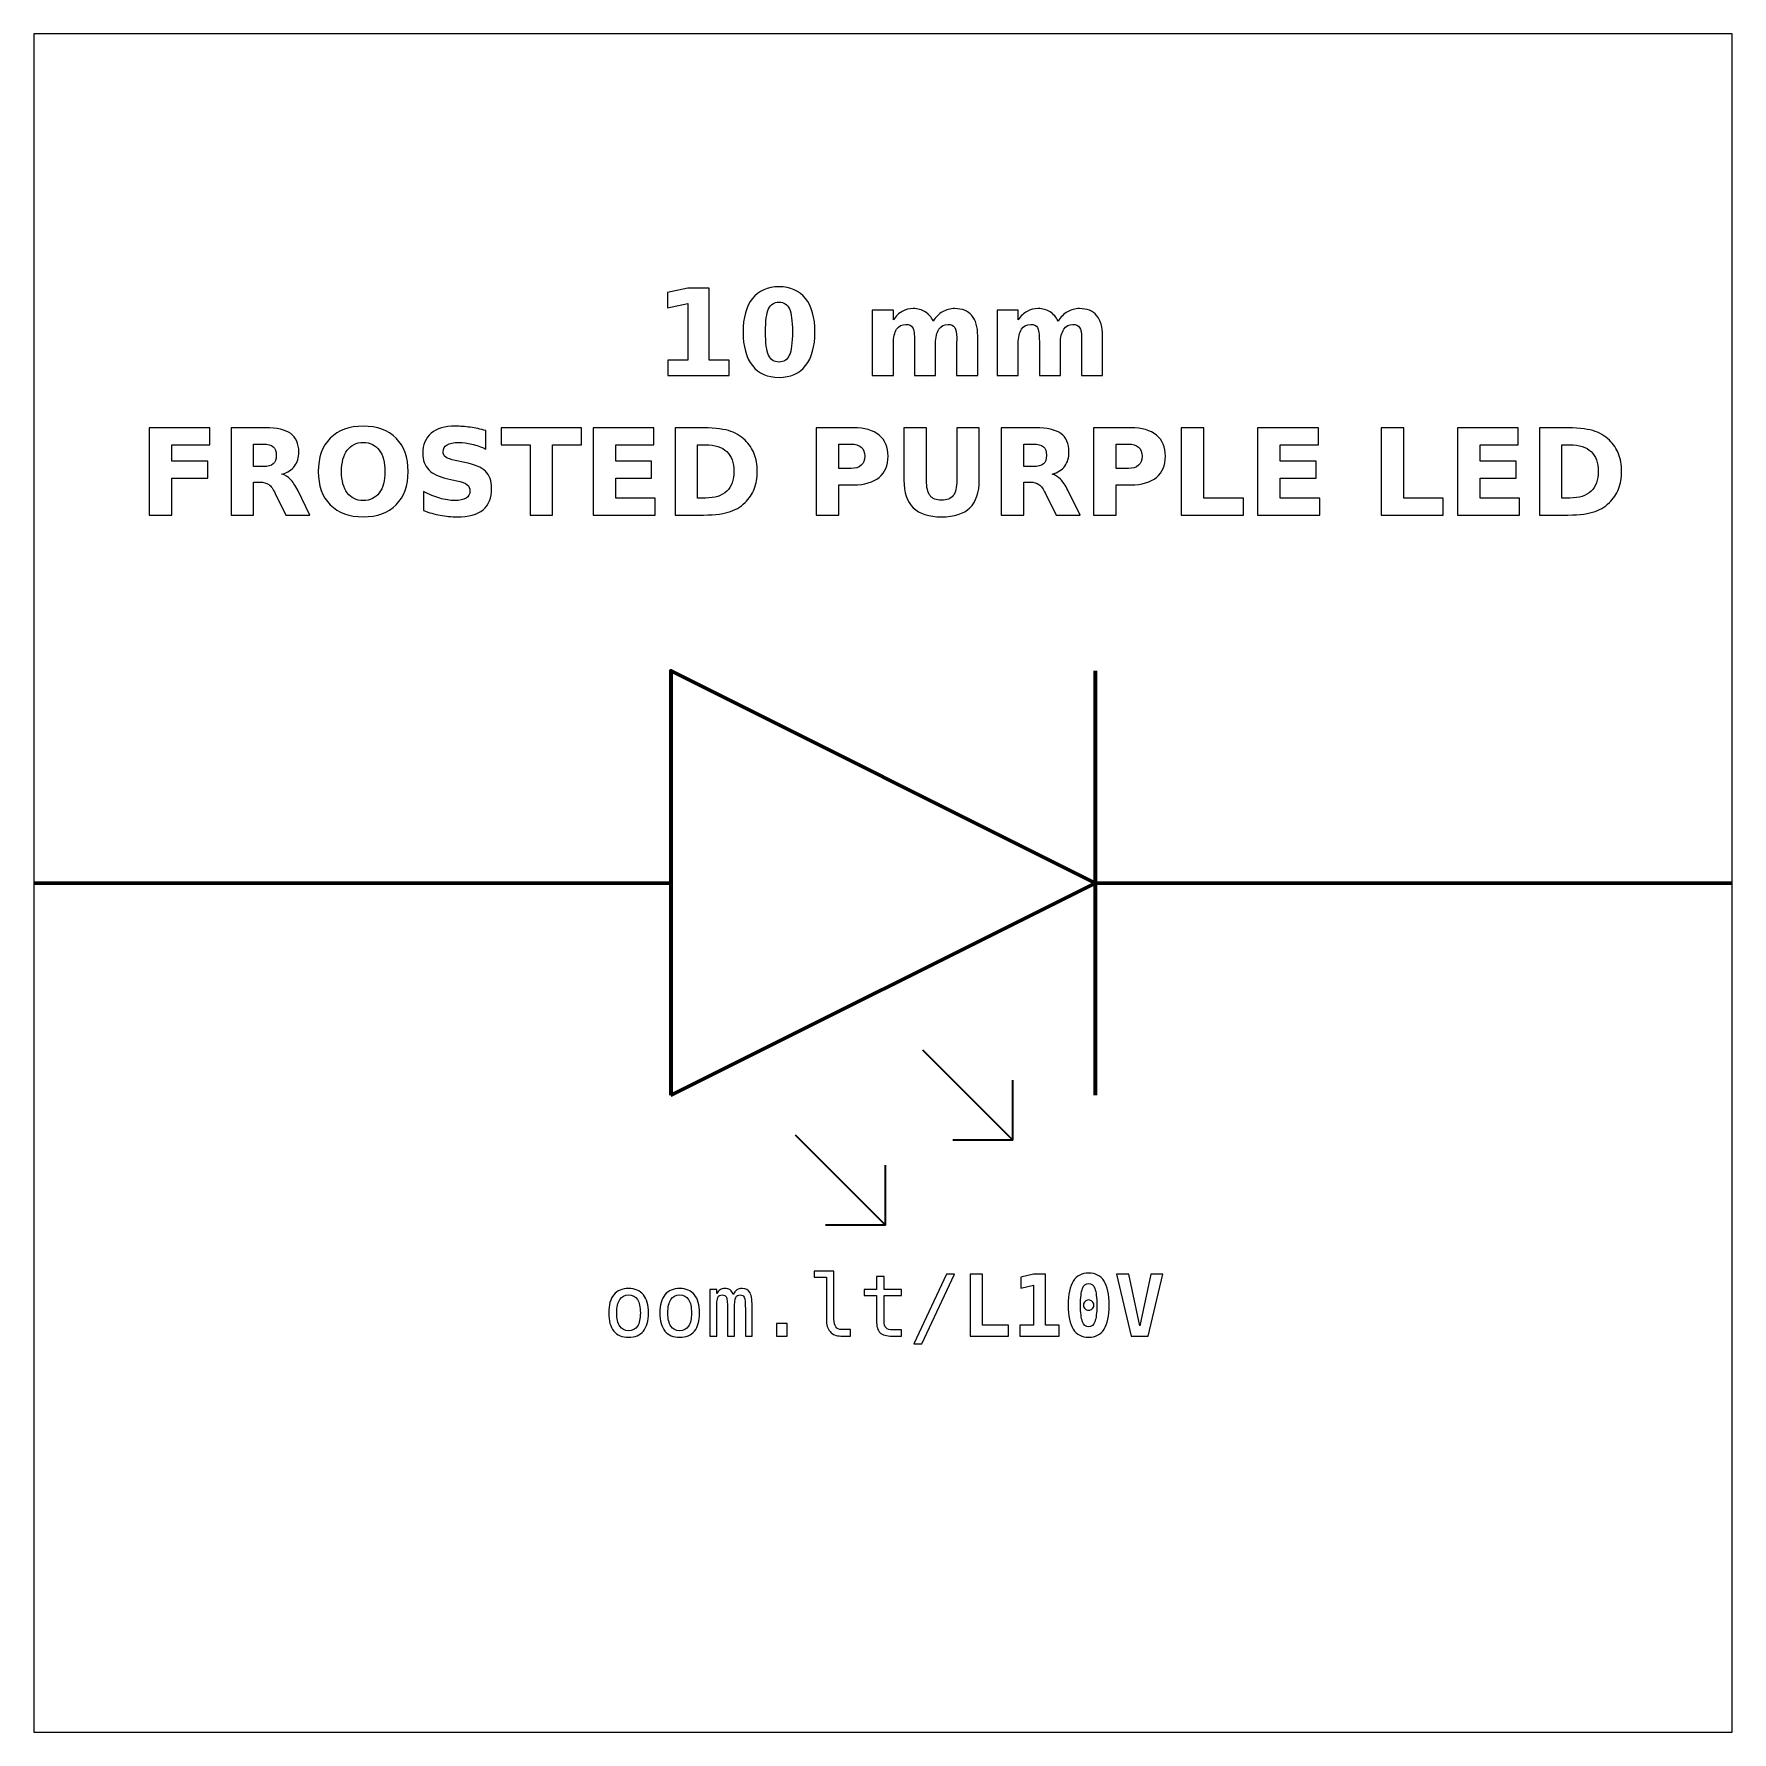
# Model space of a CAD drawing. Header units: centimetres. Extents: x -11.5 to -9.5, y -15.85 to -13.85.
import ezdxf

# ---------------------------------------------------------------- set-up
doc = ezdxf.new("R2010")
doc.units = ezdxf.units.CM
doc.header["$MEASUREMENT"] = 0
doc.layers.add('Layer 1', color=7, linetype='Continuous')

msp = doc.modelspace()

# ---------------------------------------------------------------- linework, layer by layer
at = {"layer": 'Layer 1', "color": 7}
msp.add_open_spline([(-11.5, -13.85), (-11.5, -13.85), (-9.5, -13.85), (-9.5, -13.85), (-9.5, -13.85), (-9.5, -13.85), (-9.5, -15.85), (-9.5, -15.85), (-9.5, -15.85), (-9.5, -15.85), (-11.5, -15.85), (-11.5, -15.85), (-11.5, -15.85), (-11.5, -15.85), (-11.5, -13.85), (-11.5, -13.85)], degree=3, knots=[0, 0, 0, 0, 0.25, 0.25, 0.25, 0.25, 0.5, 0.5, 0.5, 0.5, 0.75, 0.75, 0.75, 0.75, 1, 1, 1, 1], dxfattribs=at)
at = {"layer": 'Layer 1', "color": 250}
for points, knots in [([(-10.75327, -14.23414), (-10.75327, -14.23414), (-10.72984, -14.23414), (-10.72984, -14.23414), (-10.72984, -14.23414), (-10.72984, -14.23414), (-10.72984, -14.16765), (-10.72984, -14.16765), (-10.72984, -14.16765), (-10.72984, -14.16765), (-10.75388, -14.17262), (-10.75388, -14.17262), (-10.75388, -14.17262), (-10.75388, -14.17262), (-10.75388, -14.15455), (-10.75388, -14.15455), (-10.75388, -14.15455), (-10.75388, -14.15455), (-10.72998, -14.14959), (-10.72998, -14.14959), (-10.72998, -14.14959), (-10.72998, -14.14959), (-10.70477, -14.14959), (-10.70477, -14.14959), (-10.70477, -14.14959), (-10.70477, -14.14959), (-10.70477, -14.23414), (-10.70477, -14.23414), (-10.70477, -14.23414), (-10.70477, -14.23414), (-10.68135, -14.23414), (-10.68135, -14.23414), (-10.68135, -14.23414), (-10.68135, -14.23414), (-10.68135, -14.25246), (-10.68135, -14.25246), (-10.68135, -14.25246), (-10.68135, -14.25246), (-10.75327, -14.25246), (-10.75327, -14.25246), (-10.75327, -14.25246), (-10.75327, -14.25246), (-10.75327, -14.23414), (-10.75327, -14.23414)], [0, 0, 0, 0, 0.0909091, 0.0909091, 0.0909091, 0.0909091, 0.1818182, 0.1818182, 0.1818182, 0.1818182, 0.2727273, 0.2727273, 0.2727273, 0.2727273, 0.3636364, 0.3636364, 0.3636364, 0.3636364, 0.4545455, 0.4545455, 0.4545455, 0.4545455, 0.5454545, 0.5454545, 0.5454545, 0.5454545, 0.6363636, 0.6363636, 0.6363636, 0.6363636, 0.7272727, 0.7272727, 0.7272727, 0.7272727, 0.8181818, 0.8181818, 0.8181818, 0.8181818, 0.9090909, 0.9090909, 0.9090909, 0.9090909, 1, 1, 1, 1]), ([(-10.58017, -14.20112), (-10.58017, -14.21817), (-10.58384, -14.23132), (-10.5912, -14.24058), (-10.5912, -14.24058), (-10.59854, -14.24983), (-10.60898, -14.25446), (-10.62248, -14.25446), (-10.62248, -14.25446), (-10.63603, -14.25446), (-10.64649, -14.24983), (-10.65383, -14.24058), (-10.65383, -14.24058), (-10.66119, -14.23132), (-10.66486, -14.21817), (-10.66486, -14.20112), (-10.66486, -14.20112), (-10.66486, -14.18405), (-10.66119, -14.17087), (-10.65383, -14.16161), (-10.65383, -14.16161), (-10.64649, -14.15237), (-10.63603, -14.14773), (-10.62248, -14.14773), (-10.62248, -14.14773), (-10.60898, -14.14773), (-10.59854, -14.15237), (-10.5912, -14.16161), (-10.5912, -14.16161), (-10.58384, -14.17087), (-10.58017, -14.18405), (-10.58017, -14.20112)], [0, 0, 0, 0, 0.125, 0.125, 0.125, 0.125, 0.25, 0.25, 0.25, 0.25, 0.375, 0.375, 0.375, 0.375, 0.5, 0.5, 0.5, 0.5, 0.625, 0.625, 0.625, 0.625, 0.75, 0.75, 0.75, 0.75, 0.875, 0.875, 0.875, 0.875, 1, 1, 1, 1]), ([(-10.6067, -14.20093), (-10.6067, -14.18807), (-10.6079, -14.17901), (-10.61032, -14.17374), (-10.61032, -14.17374), (-10.61272, -14.1685), (-10.61679, -14.16587), (-10.62248, -14.16587), (-10.62248, -14.16587), (-10.62817, -14.16587), (-10.63224, -14.1685), (-10.63469, -14.17374), (-10.63469, -14.17374), (-10.63711, -14.17901), (-10.63833, -14.18807), (-10.63833, -14.20093), (-10.63833, -14.20093), (-10.63833, -14.21391), (-10.63711, -14.22309), (-10.63469, -14.2284), (-10.63469, -14.2284), (-10.63224, -14.23374), (-10.62817, -14.2364), (-10.62248, -14.2364), (-10.62248, -14.2364), (-10.61684, -14.2364), (-10.61279, -14.23374), (-10.61034, -14.2284), (-10.61034, -14.2284), (-10.60792, -14.22309), (-10.6067, -14.21391), (-10.6067, -14.20093)], [0, 0, 0, 0, 0.125, 0.125, 0.125, 0.125, 0.25, 0.25, 0.25, 0.25, 0.375, 0.375, 0.375, 0.375, 0.5, 0.5, 0.5, 0.5, 0.625, 0.625, 0.625, 0.625, 0.75, 0.75, 0.75, 0.75, 0.875, 0.875, 0.875, 0.875, 1, 1, 1, 1]), ([(-10.44092, -14.18811), (-10.43779, -14.18334), (-10.4341, -14.17969), (-10.42979, -14.1772), (-10.42979, -14.1772), (-10.42549, -14.17468), (-10.42079, -14.17344), (-10.41564, -14.17344), (-10.41564, -14.17344), (-10.40677, -14.17344), (-10.40002, -14.17617), (-10.39539, -14.18165), (-10.39539, -14.18165), (-10.39075, -14.1871), (-10.38842, -14.19505), (-10.38842, -14.20547), (-10.38842, -14.20547), (-10.38842, -14.20547), (-10.38842, -14.25246), (-10.38842, -14.25246), (-10.38842, -14.25246), (-10.38842, -14.25246), (-10.41324, -14.25246), (-10.41324, -14.25246), (-10.41324, -14.25246), (-10.41324, -14.25246), (-10.41324, -14.21222), (-10.41324, -14.21222), (-10.41324, -14.21222), (-10.41319, -14.21163), (-10.41317, -14.21102), (-10.41314, -14.21036), (-10.41314, -14.21036), (-10.41312, -14.20973), (-10.4131, -14.20881), (-10.4131, -14.20761), (-10.4131, -14.20761), (-10.4131, -14.20215), (-10.41389, -14.19818), (-10.41552, -14.19573), (-10.41552, -14.19573), (-10.41712, -14.19326), (-10.4197, -14.19204), (-10.42328, -14.19204), (-10.42328, -14.19204), (-10.42798, -14.19204), (-10.43158, -14.19397), (-10.43414, -14.19783), (-10.43414, -14.19783), (-10.43668, -14.20168), (-10.438, -14.20726), (-10.4381, -14.21457), (-10.4381, -14.21457), (-10.4381, -14.21457), (-10.4381, -14.25246), (-10.4381, -14.25246), (-10.4381, -14.25246), (-10.4381, -14.25246), (-10.46291, -14.25246), (-10.46291, -14.25246), (-10.46291, -14.25246), (-10.46291, -14.25246), (-10.46291, -14.21222), (-10.46291, -14.21222), (-10.46291, -14.21222), (-10.46291, -14.20368), (-10.46364, -14.19818), (-10.46512, -14.19573), (-10.46512, -14.19573), (-10.46658, -14.19326), (-10.46919, -14.19204), (-10.47295, -14.19204), (-10.47295, -14.19204), (-10.4777, -14.19204), (-10.48135, -14.19399), (-10.48391, -14.19787), (-10.48391, -14.19787), (-10.48647, -14.20175), (-10.48777, -14.20728), (-10.48777, -14.2145), (-10.48777, -14.2145), (-10.48777, -14.2145), (-10.48777, -14.25246), (-10.48777, -14.25246), (-10.48777, -14.25246), (-10.48777, -14.25246), (-10.51258, -14.25246), (-10.51258, -14.25246), (-10.51258, -14.25246), (-10.51258, -14.25246), (-10.51258, -14.1753), (-10.51258, -14.1753), (-10.51258, -14.1753), (-10.51258, -14.1753), (-10.48777, -14.1753), (-10.48777, -14.1753), (-10.48777, -14.1753), (-10.48777, -14.1753), (-10.48777, -14.18661), (-10.48777, -14.18661), (-10.48777, -14.18661), (-10.48473, -14.18223), (-10.48125, -14.17897), (-10.47732, -14.17675), (-10.47732, -14.17675), (-10.4734, -14.17454), (-10.46907, -14.17344), (-10.46434, -14.17344), (-10.46434, -14.17344), (-10.45903, -14.17344), (-10.4543, -14.17473), (-10.45023, -14.1773), (-10.45023, -14.1773), (-10.44614, -14.17988), (-10.44303, -14.18348), (-10.44092, -14.18811)], [0, 0, 0, 0, 0.0344828, 0.0344828, 0.0344828, 0.0344828, 0.0689655, 0.0689655, 0.0689655, 0.0689655, 0.1034483, 0.1034483, 0.1034483, 0.1034483, 0.137931, 0.137931, 0.137931, 0.137931, 0.1724138, 0.1724138, 0.1724138, 0.1724138, 0.2068966, 0.2068966, 0.2068966, 0.2068966, 0.2413793, 0.2413793, 0.2413793, 0.2413793, 0.2758621, 0.2758621, 0.2758621, 0.2758621, 0.3103448, 0.3103448, 0.3103448, 0.3103448, 0.3448276, 0.3448276, 0.3448276, 0.3448276, 0.3793103, 0.3793103, 0.3793103, 0.3793103, 0.4137931, 0.4137931, 0.4137931, 0.4137931, 0.4482759, 0.4482759, 0.4482759, 0.4482759, 0.4827586, 0.4827586, 0.4827586, 0.4827586, 0.5172414, 0.5172414, 0.5172414, 0.5172414, 0.5517241, 0.5517241, 0.5517241, 0.5517241, 0.5862069, 0.5862069, 0.5862069, 0.5862069, 0.6206897, 0.6206897, 0.6206897, 0.6206897, 0.6551724, 0.6551724, 0.6551724, 0.6551724, 0.6896552, 0.6896552, 0.6896552, 0.6896552, 0.7241379, 0.7241379, 0.7241379, 0.7241379, 0.7586207, 0.7586207, 0.7586207, 0.7586207, 0.7931034, 0.7931034, 0.7931034, 0.7931034, 0.8275862, 0.8275862, 0.8275862, 0.8275862, 0.862069, 0.862069, 0.862069, 0.862069, 0.8965517, 0.8965517, 0.8965517, 0.8965517, 0.9310345, 0.9310345, 0.9310345, 0.9310345, 0.9655172, 0.9655172, 0.9655172, 0.9655172, 1, 1, 1, 1]), ([(-10.29388, -14.18811), (-10.29075, -14.18334), (-10.28706, -14.17969), (-10.28275, -14.1772), (-10.28275, -14.1772), (-10.27845, -14.17468), (-10.27375, -14.17344), (-10.2686, -14.17344), (-10.2686, -14.17344), (-10.25973, -14.17344), (-10.25298, -14.17617), (-10.24835, -14.18165), (-10.24835, -14.18165), (-10.24371, -14.1871), (-10.24138, -14.19505), (-10.24138, -14.20547), (-10.24138, -14.20547), (-10.24138, -14.20547), (-10.24138, -14.25246), (-10.24138, -14.25246), (-10.24138, -14.25246), (-10.24138, -14.25246), (-10.2662, -14.25246), (-10.2662, -14.25246), (-10.2662, -14.25246), (-10.2662, -14.25246), (-10.2662, -14.21222), (-10.2662, -14.21222), (-10.2662, -14.21222), (-10.26615, -14.21163), (-10.26613, -14.21102), (-10.2661, -14.21036), (-10.2661, -14.21036), (-10.26608, -14.20973), (-10.26606, -14.20881), (-10.26606, -14.20761), (-10.26606, -14.20761), (-10.26606, -14.20215), (-10.26685, -14.19818), (-10.26848, -14.19573), (-10.26848, -14.19573), (-10.27008, -14.19326), (-10.27266, -14.19204), (-10.27624, -14.19204), (-10.27624, -14.19204), (-10.28094, -14.19204), (-10.28454, -14.19397), (-10.2871, -14.19783), (-10.2871, -14.19783), (-10.28964, -14.20168), (-10.29096, -14.20726), (-10.29106, -14.21457), (-10.29106, -14.21457), (-10.29106, -14.21457), (-10.29106, -14.25246), (-10.29106, -14.25246), (-10.29106, -14.25246), (-10.29106, -14.25246), (-10.31587, -14.25246), (-10.31587, -14.25246), (-10.31587, -14.25246), (-10.31587, -14.25246), (-10.31587, -14.21222), (-10.31587, -14.21222), (-10.31587, -14.21222), (-10.31587, -14.20368), (-10.3166, -14.19818), (-10.31808, -14.19573), (-10.31808, -14.19573), (-10.31954, -14.19326), (-10.32215, -14.19204), (-10.32591, -14.19204), (-10.32591, -14.19204), (-10.33066, -14.19204), (-10.33431, -14.19399), (-10.33687, -14.19787), (-10.33687, -14.19787), (-10.33943, -14.20175), (-10.34073, -14.20728), (-10.34073, -14.2145), (-10.34073, -14.2145), (-10.34073, -14.2145), (-10.34073, -14.25246), (-10.34073, -14.25246), (-10.34073, -14.25246), (-10.34073, -14.25246), (-10.36554, -14.25246), (-10.36554, -14.25246), (-10.36554, -14.25246), (-10.36554, -14.25246), (-10.36554, -14.1753), (-10.36554, -14.1753), (-10.36554, -14.1753), (-10.36554, -14.1753), (-10.34073, -14.1753), (-10.34073, -14.1753), (-10.34073, -14.1753), (-10.34073, -14.1753), (-10.34073, -14.18661), (-10.34073, -14.18661), (-10.34073, -14.18661), (-10.33769, -14.18223), (-10.33421, -14.17897), (-10.33028, -14.17675), (-10.33028, -14.17675), (-10.32636, -14.17454), (-10.32203, -14.17344), (-10.3173, -14.17344), (-10.3173, -14.17344), (-10.31199, -14.17344), (-10.30726, -14.17473), (-10.30319, -14.1773), (-10.30319, -14.1773), (-10.2991, -14.17988), (-10.29599, -14.18348), (-10.29388, -14.18811)], [0, 0, 0, 0, 0.0344828, 0.0344828, 0.0344828, 0.0344828, 0.0689655, 0.0689655, 0.0689655, 0.0689655, 0.1034483, 0.1034483, 0.1034483, 0.1034483, 0.137931, 0.137931, 0.137931, 0.137931, 0.1724138, 0.1724138, 0.1724138, 0.1724138, 0.2068966, 0.2068966, 0.2068966, 0.2068966, 0.2413793, 0.2413793, 0.2413793, 0.2413793, 0.2758621, 0.2758621, 0.2758621, 0.2758621, 0.3103448, 0.3103448, 0.3103448, 0.3103448, 0.3448276, 0.3448276, 0.3448276, 0.3448276, 0.3793103, 0.3793103, 0.3793103, 0.3793103, 0.4137931, 0.4137931, 0.4137931, 0.4137931, 0.4482759, 0.4482759, 0.4482759, 0.4482759, 0.4827586, 0.4827586, 0.4827586, 0.4827586, 0.5172414, 0.5172414, 0.5172414, 0.5172414, 0.5517241, 0.5517241, 0.5517241, 0.5517241, 0.5862069, 0.5862069, 0.5862069, 0.5862069, 0.6206897, 0.6206897, 0.6206897, 0.6206897, 0.6551724, 0.6551724, 0.6551724, 0.6551724, 0.6896552, 0.6896552, 0.6896552, 0.6896552, 0.7241379, 0.7241379, 0.7241379, 0.7241379, 0.7586207, 0.7586207, 0.7586207, 0.7586207, 0.7931034, 0.7931034, 0.7931034, 0.7931034, 0.8275862, 0.8275862, 0.8275862, 0.8275862, 0.862069, 0.862069, 0.862069, 0.862069, 0.8965517, 0.8965517, 0.8965517, 0.8965517, 0.9310345, 0.9310345, 0.9310345, 0.9310345, 0.9655172, 0.9655172, 0.9655172, 0.9655172, 1, 1, 1, 1]), ([(-11.36428, -14.31384), (-11.36428, -14.31384), (-11.29269, -14.31384), (-11.29269, -14.31384), (-11.29269, -14.31384), (-11.29269, -14.31384), (-11.29269, -14.3339), (-11.29269, -14.3339), (-11.29269, -14.3339), (-11.29269, -14.3339), (-11.33775, -14.3339), (-11.33775, -14.3339), (-11.33775, -14.3339), (-11.33775, -14.3339), (-11.33775, -14.35305), (-11.33775, -14.35305), (-11.33775, -14.35305), (-11.33775, -14.35305), (-11.29537, -14.35305), (-11.29537, -14.35305), (-11.29537, -14.35305), (-11.29537, -14.35305), (-11.29537, -14.37311), (-11.29537, -14.37311), (-11.29537, -14.37311), (-11.29537, -14.37311), (-11.33775, -14.37311), (-11.33775, -14.37311), (-11.33775, -14.37311), (-11.33775, -14.37311), (-11.33775, -14.41671), (-11.33775, -14.41671), (-11.33775, -14.41671), (-11.33775, -14.41671), (-11.36428, -14.41671), (-11.36428, -14.41671), (-11.36428, -14.41671), (-11.36428, -14.41671), (-11.36428, -14.31384), (-11.36428, -14.31384)], [0, 0, 0, 0, 0.1, 0.1, 0.1, 0.1, 0.2, 0.2, 0.2, 0.2, 0.3, 0.3, 0.3, 0.3, 0.4, 0.4, 0.4, 0.4, 0.5, 0.5, 0.5, 0.5, 0.6, 0.6, 0.6, 0.6, 0.7, 0.7, 0.7, 0.7, 0.8, 0.8, 0.8, 0.8, 0.9, 0.9, 0.9, 0.9, 1, 1, 1, 1]), ([(-11.24135, -14.37779), (-11.24135, -14.37779), (-11.24135, -14.41671), (-11.24135, -14.41671), (-11.24135, -14.41671), (-11.24135, -14.41671), (-11.26788, -14.41671), (-11.26788, -14.41671), (-11.26788, -14.41671), (-11.26788, -14.41671), (-11.26788, -14.31384), (-11.26788, -14.31384), (-11.26788, -14.31384), (-11.26788, -14.31384), (-11.22736, -14.31384), (-11.22736, -14.31384), (-11.22736, -14.31384), (-11.21381, -14.31384), (-11.20386, -14.31612), (-11.19756, -14.32066), (-11.19756, -14.32066), (-11.19124, -14.3252), (-11.18808, -14.3324), (-11.18808, -14.34223), (-11.18808, -14.34223), (-11.18808, -14.34902), (-11.18973, -14.35462), (-11.193, -14.35897), (-11.193, -14.35897), (-11.19629, -14.36335), (-11.20125, -14.36657), (-11.20786, -14.36862), (-11.20786, -14.36862), (-11.20424, -14.36946), (-11.20097, -14.37132), (-11.1981, -14.37424), (-11.1981, -14.37424), (-11.19523, -14.37715), (-11.19234, -14.38157), (-11.1894, -14.3875), (-11.1894, -14.3875), (-11.1894, -14.3875), (-11.17498, -14.41671), (-11.17498, -14.41671), (-11.17498, -14.41671), (-11.17498, -14.41671), (-11.20325, -14.41671), (-11.20325, -14.41671), (-11.20325, -14.41671), (-11.20325, -14.41671), (-11.21579, -14.39115), (-11.21579, -14.39115), (-11.21579, -14.39115), (-11.2183, -14.38602), (-11.22087, -14.38249), (-11.22348, -14.38061), (-11.22348, -14.38061), (-11.22607, -14.37873), (-11.22952, -14.37779), (-11.23385, -14.37779), (-11.23385, -14.37779), (-11.23385, -14.37779), (-11.24135, -14.37779), (-11.24135, -14.37779)], [0, 0, 0, 0, 0.0625, 0.0625, 0.0625, 0.0625, 0.125, 0.125, 0.125, 0.125, 0.1875, 0.1875, 0.1875, 0.1875, 0.25, 0.25, 0.25, 0.25, 0.3125, 0.3125, 0.3125, 0.3125, 0.375, 0.375, 0.375, 0.375, 0.4375, 0.4375, 0.4375, 0.4375, 0.5, 0.5, 0.5, 0.5, 0.5625, 0.5625, 0.5625, 0.5625, 0.625, 0.625, 0.625, 0.625, 0.6875, 0.6875, 0.6875, 0.6875, 0.75, 0.75, 0.75, 0.75, 0.8125, 0.8125, 0.8125, 0.8125, 0.875, 0.875, 0.875, 0.875, 0.9375, 0.9375, 0.9375, 0.9375, 1, 1, 1, 1]), ([(-11.11224, -14.31198), (-11.09571, -14.31198), (-11.08275, -14.31671), (-11.07339, -14.32619), (-11.07339, -14.32619), (-11.06401, -14.33564), (-11.05933, -14.34869), (-11.05933, -14.36537), (-11.05933, -14.36537), (-11.05933, -14.382), (-11.06401, -14.39505), (-11.07339, -14.4045), (-11.07339, -14.4045), (-11.08275, -14.41398), (-11.09571, -14.41871), (-11.11224, -14.41871), (-11.11224, -14.41871), (-11.12873, -14.41871), (-11.14166, -14.41398), (-11.15107, -14.4045), (-11.15107, -14.4045), (-11.16045, -14.39505), (-11.16516, -14.382), (-11.16516, -14.36537), (-11.16516, -14.36537), (-11.16516, -14.34869), (-11.16045, -14.33564), (-11.15107, -14.32619), (-11.15107, -14.32619), (-11.14166, -14.31671), (-11.12873, -14.31198), (-11.11224, -14.31198)], [0, 0, 0, 0, 0.125, 0.125, 0.125, 0.125, 0.25, 0.25, 0.25, 0.25, 0.375, 0.375, 0.375, 0.375, 0.5, 0.5, 0.5, 0.5, 0.625, 0.625, 0.625, 0.625, 0.75, 0.75, 0.75, 0.75, 0.875, 0.875, 0.875, 0.875, 1, 1, 1, 1]), ([(-10.96767, -14.31709), (-10.96767, -14.31709), (-10.96767, -14.33884), (-10.96767, -14.33884), (-10.96767, -14.33884), (-10.97332, -14.33632), (-10.97884, -14.33442), (-10.9842, -14.33313), (-10.9842, -14.33313), (-10.98959, -14.33183), (-10.99467, -14.3312), (-10.99944, -14.3312), (-10.99944, -14.3312), (-11.00577, -14.3312), (-11.01047, -14.33207), (-11.01351, -14.33381), (-11.01351, -14.33381), (-11.01654, -14.33557), (-11.01805, -14.33828), (-11.01805, -14.34195), (-11.01805, -14.34195), (-11.01805, -14.3447), (-11.01704, -14.34686), (-11.01499, -14.34839), (-11.01499, -14.34839), (-11.01294, -14.34992), (-11.00923, -14.35126), (-11.00384, -14.35236), (-11.00384, -14.35236), (-11.00384, -14.35236), (-10.99255, -14.35462), (-10.99255, -14.35462), (-10.99255, -14.35462), (-10.9811, -14.35693), (-10.97299, -14.36041), (-10.96817, -14.36511), (-10.96817, -14.36511), (-10.96334, -14.36979), (-10.96092, -14.37645), (-10.96092, -14.38508), (-10.96092, -14.38508), (-10.96092, -14.39644), (-10.96428, -14.40488), (-10.97101, -14.41041), (-10.97101, -14.41041), (-10.97774, -14.41593), (-10.98801, -14.41871), (-11.00184, -14.41871), (-11.00184, -14.41871), (-11.00838, -14.41871), (-11.01492, -14.4181), (-11.02148, -14.41685), (-11.02148, -14.41685), (-11.02804, -14.4156), (-11.03463, -14.41377), (-11.04119, -14.41135), (-11.04119, -14.41135), (-11.04119, -14.41135), (-11.04119, -14.38896), (-11.04119, -14.38896), (-11.04119, -14.38896), (-11.03463, -14.39244), (-11.02828, -14.39507), (-11.02214, -14.39684), (-11.02214, -14.39684), (-11.016, -14.3986), (-11.0101, -14.39949), (-11.00441, -14.39949), (-11.00441, -14.39949), (-10.99862, -14.39949), (-10.99418, -14.39853), (-10.9911, -14.3966), (-10.9911, -14.3966), (-10.98801, -14.39467), (-10.98649, -14.39192), (-10.98649, -14.38832), (-10.98649, -14.38832), (-10.98649, -14.38512), (-10.98752, -14.38263), (-10.98961, -14.38089), (-10.98961, -14.38089), (-10.99171, -14.37915), (-10.99587, -14.37758), (-11.00213, -14.37621), (-11.00213, -14.37621), (-11.00213, -14.37621), (-11.0124, -14.37393), (-11.0124, -14.37393), (-11.0124, -14.37393), (-11.02268, -14.37172), (-11.03021, -14.36822), (-11.03496, -14.36339), (-11.03496, -14.36339), (-11.03971, -14.35857), (-11.04208, -14.35206), (-11.04208, -14.3439), (-11.04208, -14.3439), (-11.04208, -14.33364), (-11.03877, -14.32576), (-11.03216, -14.32026), (-11.03216, -14.32026), (-11.02555, -14.31473), (-11.01605, -14.31198), (-11.00363, -14.31198), (-11.00363, -14.31198), (-10.99799, -14.31198), (-10.99218, -14.31241), (-10.9862, -14.31325), (-10.9862, -14.31325), (-10.98023, -14.3141), (-10.97405, -14.31537), (-10.96767, -14.31709)], [0, 0, 0, 0, 0.0357143, 0.0357143, 0.0357143, 0.0357143, 0.0714286, 0.0714286, 0.0714286, 0.0714286, 0.1071429, 0.1071429, 0.1071429, 0.1071429, 0.1428571, 0.1428571, 0.1428571, 0.1428571, 0.1785714, 0.1785714, 0.1785714, 0.1785714, 0.2142857, 0.2142857, 0.2142857, 0.2142857, 0.25, 0.25, 0.25, 0.25, 0.2857143, 0.2857143, 0.2857143, 0.2857143, 0.3214286, 0.3214286, 0.3214286, 0.3214286, 0.3571429, 0.3571429, 0.3571429, 0.3571429, 0.3928571, 0.3928571, 0.3928571, 0.3928571, 0.4285714, 0.4285714, 0.4285714, 0.4285714, 0.4642857, 0.4642857, 0.4642857, 0.4642857, 0.5, 0.5, 0.5, 0.5, 0.5357143, 0.5357143, 0.5357143, 0.5357143, 0.5714286, 0.5714286, 0.5714286, 0.5714286, 0.6071429, 0.6071429, 0.6071429, 0.6071429, 0.6428571, 0.6428571, 0.6428571, 0.6428571, 0.6785714, 0.6785714, 0.6785714, 0.6785714, 0.7142857, 0.7142857, 0.7142857, 0.7142857, 0.75, 0.75, 0.75, 0.75, 0.7857143, 0.7857143, 0.7857143, 0.7857143, 0.8214286, 0.8214286, 0.8214286, 0.8214286, 0.8571429, 0.8571429, 0.8571429, 0.8571429, 0.8928571, 0.8928571, 0.8928571, 0.8928571, 0.9285714, 0.9285714, 0.9285714, 0.9285714, 0.9642857, 0.9642857, 0.9642857, 0.9642857, 1, 1, 1, 1]), ([(-10.94992, -14.31384), (-10.94992, -14.31384), (-10.85512, -14.31384), (-10.85512, -14.31384), (-10.85512, -14.31384), (-10.85512, -14.31384), (-10.85512, -14.3339), (-10.85512, -14.3339), (-10.85512, -14.3339), (-10.85512, -14.3339), (-10.88922, -14.3339), (-10.88922, -14.3339), (-10.88922, -14.3339), (-10.88922, -14.3339), (-10.88922, -14.41671), (-10.88922, -14.41671), (-10.88922, -14.41671), (-10.88922, -14.41671), (-10.91575, -14.41671), (-10.91575, -14.41671), (-10.91575, -14.41671), (-10.91575, -14.41671), (-10.91575, -14.3339), (-10.91575, -14.3339), (-10.91575, -14.3339), (-10.91575, -14.3339), (-10.94992, -14.3339), (-10.94992, -14.3339), (-10.94992, -14.3339), (-10.94992, -14.3339), (-10.94992, -14.31384), (-10.94992, -14.31384)], [0, 0, 0, 0, 0.125, 0.125, 0.125, 0.125, 0.25, 0.25, 0.25, 0.25, 0.375, 0.375, 0.375, 0.375, 0.5, 0.5, 0.5, 0.5, 0.625, 0.625, 0.625, 0.625, 0.75, 0.75, 0.75, 0.75, 0.875, 0.875, 0.875, 0.875, 1, 1, 1, 1]), ([(-10.84138, -14.31384), (-10.84138, -14.31384), (-10.76979, -14.31384), (-10.76979, -14.31384), (-10.76979, -14.31384), (-10.76979, -14.31384), (-10.76979, -14.3339), (-10.76979, -14.3339), (-10.76979, -14.3339), (-10.76979, -14.3339), (-10.81485, -14.3339), (-10.81485, -14.3339), (-10.81485, -14.3339), (-10.81485, -14.3339), (-10.81485, -14.35305), (-10.81485, -14.35305), (-10.81485, -14.35305), (-10.81485, -14.35305), (-10.7725, -14.35305), (-10.7725, -14.35305), (-10.7725, -14.35305), (-10.7725, -14.35305), (-10.7725, -14.37311), (-10.7725, -14.37311), (-10.7725, -14.37311), (-10.7725, -14.37311), (-10.81485, -14.37311), (-10.81485, -14.37311), (-10.81485, -14.37311), (-10.81485, -14.37311), (-10.81485, -14.39665), (-10.81485, -14.39665), (-10.81485, -14.39665), (-10.81485, -14.39665), (-10.76829, -14.39665), (-10.76829, -14.39665), (-10.76829, -14.39665), (-10.76829, -14.39665), (-10.76829, -14.41671), (-10.76829, -14.41671), (-10.76829, -14.41671), (-10.76829, -14.41671), (-10.84138, -14.41671), (-10.84138, -14.41671), (-10.84138, -14.41671), (-10.84138, -14.41671), (-10.84138, -14.31384), (-10.84138, -14.31384)], [0, 0, 0, 0, 0.0833333, 0.0833333, 0.0833333, 0.0833333, 0.1666667, 0.1666667, 0.1666667, 0.1666667, 0.25, 0.25, 0.25, 0.25, 0.3333333, 0.3333333, 0.3333333, 0.3333333, 0.4166667, 0.4166667, 0.4166667, 0.4166667, 0.5, 0.5, 0.5, 0.5, 0.5833333, 0.5833333, 0.5833333, 0.5833333, 0.6666667, 0.6666667, 0.6666667, 0.6666667, 0.75, 0.75, 0.75, 0.75, 0.8333333, 0.8333333, 0.8333333, 0.8333333, 0.9166667, 0.9166667, 0.9166667, 0.9166667, 1, 1, 1, 1]), ([(-10.74498, -14.31384), (-10.74498, -14.31384), (-10.71699, -14.31384), (-10.71699, -14.31384), (-10.71699, -14.31384), (-10.70138, -14.31384), (-10.68976, -14.31495), (-10.68212, -14.31718), (-10.68212, -14.31718), (-10.67447, -14.31941), (-10.66791, -14.32318), (-10.66243, -14.32852), (-10.66243, -14.32852), (-10.65761, -14.33315), (-10.65404, -14.33851), (-10.65168, -14.34458), (-10.65168, -14.34458), (-10.64936, -14.35062), (-10.64818, -14.35749), (-10.64818, -14.36518), (-10.64818, -14.36518), (-10.64818, -14.37294), (-10.64936, -14.37986), (-10.65168, -14.38595), (-10.65168, -14.38595), (-10.65404, -14.39204), (-10.65761, -14.3974), (-10.66243, -14.40203), (-10.66243, -14.40203), (-10.66796, -14.40737), (-10.67457, -14.41114), (-10.68228, -14.41337), (-10.68228, -14.41337), (-10.69, -14.4156), (-10.70157, -14.41671), (-10.71699, -14.41671), (-10.71699, -14.41671), (-10.71699, -14.41671), (-10.74498, -14.41671), (-10.74498, -14.41671), (-10.74498, -14.41671), (-10.74498, -14.41671), (-10.74498, -14.31384), (-10.74498, -14.31384)], [0, 0, 0, 0, 0.0909091, 0.0909091, 0.0909091, 0.0909091, 0.1818182, 0.1818182, 0.1818182, 0.1818182, 0.2727273, 0.2727273, 0.2727273, 0.2727273, 0.3636364, 0.3636364, 0.3636364, 0.3636364, 0.4545455, 0.4545455, 0.4545455, 0.4545455, 0.5454545, 0.5454545, 0.5454545, 0.5454545, 0.6363636, 0.6363636, 0.6363636, 0.6363636, 0.7272727, 0.7272727, 0.7272727, 0.7272727, 0.8181818, 0.8181818, 0.8181818, 0.8181818, 0.9090909, 0.9090909, 0.9090909, 0.9090909, 1, 1, 1, 1]), ([(-10.57873, -14.31384), (-10.57873, -14.31384), (-10.53471, -14.31384), (-10.53471, -14.31384), (-10.53471, -14.31384), (-10.52161, -14.31384), (-10.51156, -14.31676), (-10.50455, -14.32257), (-10.50455, -14.32257), (-10.49755, -14.32838), (-10.49404, -14.33665), (-10.49404, -14.3474), (-10.49404, -14.3474), (-10.49404, -14.35817), (-10.49755, -14.36647), (-10.50455, -14.37228), (-10.50455, -14.37228), (-10.51156, -14.37809), (-10.52161, -14.38101), (-10.53471, -14.38101), (-10.53471, -14.38101), (-10.53471, -14.38101), (-10.5522, -14.38101), (-10.5522, -14.38101), (-10.5522, -14.38101), (-10.5522, -14.38101), (-10.5522, -14.41671), (-10.5522, -14.41671), (-10.5522, -14.41671), (-10.5522, -14.41671), (-10.57873, -14.41671), (-10.57873, -14.41671), (-10.57873, -14.41671), (-10.57873, -14.41671), (-10.57873, -14.31384), (-10.57873, -14.31384)], [0, 0, 0, 0, 0.1111111, 0.1111111, 0.1111111, 0.1111111, 0.2222222, 0.2222222, 0.2222222, 0.2222222, 0.3333333, 0.3333333, 0.3333333, 0.3333333, 0.4444444, 0.4444444, 0.4444444, 0.4444444, 0.5555556, 0.5555556, 0.5555556, 0.5555556, 0.6666667, 0.6666667, 0.6666667, 0.6666667, 0.7777778, 0.7777778, 0.7777778, 0.7777778, 0.8888889, 0.8888889, 0.8888889, 0.8888889, 1, 1, 1, 1]), ([(-10.47532, -14.31384), (-10.47532, -14.31384), (-10.44879, -14.31384), (-10.44879, -14.31384), (-10.44879, -14.31384), (-10.44879, -14.31384), (-10.44879, -14.37551), (-10.44879, -14.37551), (-10.44879, -14.37551), (-10.44879, -14.384), (-10.44741, -14.39009), (-10.44463, -14.39373), (-10.44463, -14.39373), (-10.44185, -14.39738), (-10.43732, -14.39921), (-10.43101, -14.39921), (-10.43101, -14.39921), (-10.42466, -14.39921), (-10.4201, -14.39738), (-10.41733, -14.39373), (-10.41733, -14.39373), (-10.41455, -14.39009), (-10.41316, -14.384), (-10.41316, -14.37551), (-10.41316, -14.37551), (-10.41316, -14.37551), (-10.41316, -14.31384), (-10.41316, -14.31384), (-10.41316, -14.31384), (-10.41316, -14.31384), (-10.38663, -14.31384), (-10.38663, -14.31384), (-10.38663, -14.31384), (-10.38663, -14.31384), (-10.38663, -14.37551), (-10.38663, -14.37551), (-10.38663, -14.37551), (-10.38663, -14.39006), (-10.39028, -14.40091), (-10.39759, -14.40803), (-10.39759, -14.40803), (-10.40488, -14.41516), (-10.41603, -14.41871), (-10.43101, -14.41871), (-10.43101, -14.41871), (-10.44595, -14.41871), (-10.45707, -14.41516), (-10.46436, -14.40803), (-10.46436, -14.40803), (-10.47168, -14.40091), (-10.47532, -14.39006), (-10.47532, -14.37551), (-10.47532, -14.37551), (-10.47532, -14.37551), (-10.47532, -14.31384), (-10.47532, -14.31384)], [0, 0, 0, 0, 0.0714286, 0.0714286, 0.0714286, 0.0714286, 0.1428571, 0.1428571, 0.1428571, 0.1428571, 0.2142857, 0.2142857, 0.2142857, 0.2142857, 0.2857143, 0.2857143, 0.2857143, 0.2857143, 0.3571429, 0.3571429, 0.3571429, 0.3571429, 0.4285714, 0.4285714, 0.4285714, 0.4285714, 0.5, 0.5, 0.5, 0.5, 0.5714286, 0.5714286, 0.5714286, 0.5714286, 0.6428571, 0.6428571, 0.6428571, 0.6428571, 0.7142857, 0.7142857, 0.7142857, 0.7142857, 0.7857143, 0.7857143, 0.7857143, 0.7857143, 0.8571429, 0.8571429, 0.8571429, 0.8571429, 0.9285714, 0.9285714, 0.9285714, 0.9285714, 1, 1, 1, 1]), ([(-10.33421, -14.37779), (-10.33421, -14.37779), (-10.33421, -14.41671), (-10.33421, -14.41671), (-10.33421, -14.41671), (-10.33421, -14.41671), (-10.36074, -14.41671), (-10.36074, -14.41671), (-10.36074, -14.41671), (-10.36074, -14.41671), (-10.36074, -14.31384), (-10.36074, -14.31384), (-10.36074, -14.31384), (-10.36074, -14.31384), (-10.32022, -14.31384), (-10.32022, -14.31384), (-10.32022, -14.31384), (-10.30667, -14.31384), (-10.29672, -14.31612), (-10.29042, -14.32066), (-10.29042, -14.32066), (-10.2841, -14.3252), (-10.28094, -14.3324), (-10.28094, -14.34223), (-10.28094, -14.34223), (-10.28094, -14.34902), (-10.28259, -14.35462), (-10.28586, -14.35897), (-10.28586, -14.35897), (-10.28915, -14.36335), (-10.29411, -14.36657), (-10.30072, -14.36862), (-10.30072, -14.36862), (-10.2971, -14.36946), (-10.29383, -14.37132), (-10.29096, -14.37424), (-10.29096, -14.37424), (-10.28809, -14.37715), (-10.2852, -14.38157), (-10.28226, -14.3875), (-10.28226, -14.3875), (-10.28226, -14.3875), (-10.26784, -14.41671), (-10.26784, -14.41671), (-10.26784, -14.41671), (-10.26784, -14.41671), (-10.29611, -14.41671), (-10.29611, -14.41671), (-10.29611, -14.41671), (-10.29611, -14.41671), (-10.30865, -14.39115), (-10.30865, -14.39115), (-10.30865, -14.39115), (-10.31116, -14.38602), (-10.31373, -14.38249), (-10.31634, -14.38061), (-10.31634, -14.38061), (-10.31893, -14.37873), (-10.32238, -14.37779), (-10.32671, -14.37779), (-10.32671, -14.37779), (-10.32671, -14.37779), (-10.33421, -14.37779), (-10.33421, -14.37779)], [0, 0, 0, 0, 0.0625, 0.0625, 0.0625, 0.0625, 0.125, 0.125, 0.125, 0.125, 0.1875, 0.1875, 0.1875, 0.1875, 0.25, 0.25, 0.25, 0.25, 0.3125, 0.3125, 0.3125, 0.3125, 0.375, 0.375, 0.375, 0.375, 0.4375, 0.4375, 0.4375, 0.4375, 0.5, 0.5, 0.5, 0.5, 0.5625, 0.5625, 0.5625, 0.5625, 0.625, 0.625, 0.625, 0.625, 0.6875, 0.6875, 0.6875, 0.6875, 0.75, 0.75, 0.75, 0.75, 0.8125, 0.8125, 0.8125, 0.8125, 0.875, 0.875, 0.875, 0.875, 0.9375, 0.9375, 0.9375, 0.9375, 1, 1, 1, 1]), ([(-10.25209, -14.31384), (-10.25209, -14.31384), (-10.20807, -14.31384), (-10.20807, -14.31384), (-10.20807, -14.31384), (-10.19497, -14.31384), (-10.18492, -14.31676), (-10.17791, -14.32257), (-10.17791, -14.32257), (-10.17091, -14.32838), (-10.1674, -14.33665), (-10.1674, -14.3474), (-10.1674, -14.3474), (-10.1674, -14.35817), (-10.17091, -14.36647), (-10.17791, -14.37228), (-10.17791, -14.37228), (-10.18492, -14.37809), (-10.19497, -14.38101), (-10.20807, -14.38101), (-10.20807, -14.38101), (-10.20807, -14.38101), (-10.22556, -14.38101), (-10.22556, -14.38101), (-10.22556, -14.38101), (-10.22556, -14.38101), (-10.22556, -14.41671), (-10.22556, -14.41671), (-10.22556, -14.41671), (-10.22556, -14.41671), (-10.25209, -14.41671), (-10.25209, -14.41671), (-10.25209, -14.41671), (-10.25209, -14.41671), (-10.25209, -14.31384), (-10.25209, -14.31384)], [0, 0, 0, 0, 0.1111111, 0.1111111, 0.1111111, 0.1111111, 0.2222222, 0.2222222, 0.2222222, 0.2222222, 0.3333333, 0.3333333, 0.3333333, 0.3333333, 0.4444444, 0.4444444, 0.4444444, 0.4444444, 0.5555556, 0.5555556, 0.5555556, 0.5555556, 0.6666667, 0.6666667, 0.6666667, 0.6666667, 0.7777778, 0.7777778, 0.7777778, 0.7777778, 0.8888889, 0.8888889, 0.8888889, 0.8888889, 1, 1, 1, 1]), ([(-10.14868, -14.31384), (-10.14868, -14.31384), (-10.12215, -14.31384), (-10.12215, -14.31384), (-10.12215, -14.31384), (-10.12215, -14.31384), (-10.12215, -14.39665), (-10.12215, -14.39665), (-10.12215, -14.39665), (-10.12215, -14.39665), (-10.07559, -14.39665), (-10.07559, -14.39665), (-10.07559, -14.39665), (-10.07559, -14.39665), (-10.07559, -14.41671), (-10.07559, -14.41671), (-10.07559, -14.41671), (-10.07559, -14.41671), (-10.14868, -14.41671), (-10.14868, -14.41671), (-10.14868, -14.41671), (-10.14868, -14.41671), (-10.14868, -14.31384), (-10.14868, -14.31384)], [0, 0, 0, 0, 0.1666667, 0.1666667, 0.1666667, 0.1666667, 0.3333333, 0.3333333, 0.3333333, 0.3333333, 0.5, 0.5, 0.5, 0.5, 0.6666667, 0.6666667, 0.6666667, 0.6666667, 0.8333333, 0.8333333, 0.8333333, 0.8333333, 1, 1, 1, 1]), ([(-10.05877, -14.31384), (-10.05877, -14.31384), (-9.98718, -14.31384), (-9.98718, -14.31384), (-9.98718, -14.31384), (-9.98718, -14.31384), (-9.98718, -14.3339), (-9.98718, -14.3339), (-9.98718, -14.3339), (-9.98718, -14.3339), (-10.03224, -14.3339), (-10.03224, -14.3339), (-10.03224, -14.3339), (-10.03224, -14.3339), (-10.03224, -14.35305), (-10.03224, -14.35305), (-10.03224, -14.35305), (-10.03224, -14.35305), (-9.98989, -14.35305), (-9.98989, -14.35305), (-9.98989, -14.35305), (-9.98989, -14.35305), (-9.98989, -14.37311), (-9.98989, -14.37311), (-9.98989, -14.37311), (-9.98989, -14.37311), (-10.03224, -14.37311), (-10.03224, -14.37311), (-10.03224, -14.37311), (-10.03224, -14.37311), (-10.03224, -14.39665), (-10.03224, -14.39665), (-10.03224, -14.39665), (-10.03224, -14.39665), (-9.98568, -14.39665), (-9.98568, -14.39665), (-9.98568, -14.39665), (-9.98568, -14.39665), (-9.98568, -14.41671), (-9.98568, -14.41671), (-9.98568, -14.41671), (-9.98568, -14.41671), (-10.05877, -14.41671), (-10.05877, -14.41671), (-10.05877, -14.41671), (-10.05877, -14.41671), (-10.05877, -14.31384), (-10.05877, -14.31384)], [0, 0, 0, 0, 0.0833333, 0.0833333, 0.0833333, 0.0833333, 0.1666667, 0.1666667, 0.1666667, 0.1666667, 0.25, 0.25, 0.25, 0.25, 0.3333333, 0.3333333, 0.3333333, 0.3333333, 0.4166667, 0.4166667, 0.4166667, 0.4166667, 0.5, 0.5, 0.5, 0.5, 0.5833333, 0.5833333, 0.5833333, 0.5833333, 0.6666667, 0.6666667, 0.6666667, 0.6666667, 0.75, 0.75, 0.75, 0.75, 0.8333333, 0.8333333, 0.8333333, 0.8333333, 0.9166667, 0.9166667, 0.9166667, 0.9166667, 1, 1, 1, 1]), ([(-9.91324, -14.31384), (-9.91324, -14.31384), (-9.88671, -14.31384), (-9.88671, -14.31384), (-9.88671, -14.31384), (-9.88671, -14.31384), (-9.88671, -14.39665), (-9.88671, -14.39665), (-9.88671, -14.39665), (-9.88671, -14.39665), (-9.84015, -14.39665), (-9.84015, -14.39665), (-9.84015, -14.39665), (-9.84015, -14.39665), (-9.84015, -14.41671), (-9.84015, -14.41671), (-9.84015, -14.41671), (-9.84015, -14.41671), (-9.91324, -14.41671), (-9.91324, -14.41671), (-9.91324, -14.41671), (-9.91324, -14.41671), (-9.91324, -14.31384), (-9.91324, -14.31384)], [0, 0, 0, 0, 0.1666667, 0.1666667, 0.1666667, 0.1666667, 0.3333333, 0.3333333, 0.3333333, 0.3333333, 0.5, 0.5, 0.5, 0.5, 0.6666667, 0.6666667, 0.6666667, 0.6666667, 0.8333333, 0.8333333, 0.8333333, 0.8333333, 1, 1, 1, 1]), ([(-9.82333, -14.31384), (-9.82333, -14.31384), (-9.75174, -14.31384), (-9.75174, -14.31384), (-9.75174, -14.31384), (-9.75174, -14.31384), (-9.75174, -14.3339), (-9.75174, -14.3339), (-9.75174, -14.3339), (-9.75174, -14.3339), (-9.7968, -14.3339), (-9.7968, -14.3339), (-9.7968, -14.3339), (-9.7968, -14.3339), (-9.7968, -14.35305), (-9.7968, -14.35305), (-9.7968, -14.35305), (-9.7968, -14.35305), (-9.75445, -14.35305), (-9.75445, -14.35305), (-9.75445, -14.35305), (-9.75445, -14.35305), (-9.75445, -14.37311), (-9.75445, -14.37311), (-9.75445, -14.37311), (-9.75445, -14.37311), (-9.7968, -14.37311), (-9.7968, -14.37311), (-9.7968, -14.37311), (-9.7968, -14.37311), (-9.7968, -14.39665), (-9.7968, -14.39665), (-9.7968, -14.39665), (-9.7968, -14.39665), (-9.75024, -14.39665), (-9.75024, -14.39665), (-9.75024, -14.39665), (-9.75024, -14.39665), (-9.75024, -14.41671), (-9.75024, -14.41671), (-9.75024, -14.41671), (-9.75024, -14.41671), (-9.82333, -14.41671), (-9.82333, -14.41671), (-9.82333, -14.41671), (-9.82333, -14.41671), (-9.82333, -14.31384), (-9.82333, -14.31384)], [0, 0, 0, 0, 0.0833333, 0.0833333, 0.0833333, 0.0833333, 0.1666667, 0.1666667, 0.1666667, 0.1666667, 0.25, 0.25, 0.25, 0.25, 0.3333333, 0.3333333, 0.3333333, 0.3333333, 0.4166667, 0.4166667, 0.4166667, 0.4166667, 0.5, 0.5, 0.5, 0.5, 0.5833333, 0.5833333, 0.5833333, 0.5833333, 0.6666667, 0.6666667, 0.6666667, 0.6666667, 0.75, 0.75, 0.75, 0.75, 0.8333333, 0.8333333, 0.8333333, 0.8333333, 0.9166667, 0.9166667, 0.9166667, 0.9166667, 1, 1, 1, 1]), ([(-9.72693, -14.31384), (-9.72693, -14.31384), (-9.69894, -14.31384), (-9.69894, -14.31384), (-9.69894, -14.31384), (-9.68333, -14.31384), (-9.67171, -14.31495), (-9.66407, -14.31718), (-9.66407, -14.31718), (-9.65642, -14.31941), (-9.64986, -14.32318), (-9.64438, -14.32852), (-9.64438, -14.32852), (-9.63956, -14.33315), (-9.63599, -14.33851), (-9.63363, -14.34458), (-9.63363, -14.34458), (-9.63131, -14.35062), (-9.63013, -14.35749), (-9.63013, -14.36518), (-9.63013, -14.36518), (-9.63013, -14.37294), (-9.63131, -14.37986), (-9.63363, -14.38595), (-9.63363, -14.38595), (-9.63599, -14.39204), (-9.63956, -14.3974), (-9.64438, -14.40203), (-9.64438, -14.40203), (-9.64991, -14.40737), (-9.65652, -14.41114), (-9.66423, -14.41337), (-9.66423, -14.41337), (-9.67195, -14.4156), (-9.68352, -14.41671), (-9.69894, -14.41671), (-9.69894, -14.41671), (-9.69894, -14.41671), (-9.72693, -14.41671), (-9.72693, -14.41671), (-9.72693, -14.41671), (-9.72693, -14.41671), (-9.72693, -14.31384), (-9.72693, -14.31384)], [0, 0, 0, 0, 0.0909091, 0.0909091, 0.0909091, 0.0909091, 0.1818182, 0.1818182, 0.1818182, 0.1818182, 0.2727273, 0.2727273, 0.2727273, 0.2727273, 0.3636364, 0.3636364, 0.3636364, 0.3636364, 0.4545455, 0.4545455, 0.4545455, 0.4545455, 0.5454545, 0.5454545, 0.5454545, 0.5454545, 0.6363636, 0.6363636, 0.6363636, 0.6363636, 0.7272727, 0.7272727, 0.7272727, 0.7272727, 0.8181818, 0.8181818, 0.8181818, 0.8181818, 0.9090909, 0.9090909, 0.9090909, 0.9090909, 1, 1, 1, 1]), ([(-11.23018, -14.35947), (-11.22463, -14.35947), (-11.22063, -14.35843), (-11.21823, -14.35636), (-11.21823, -14.35636), (-11.21581, -14.35429), (-11.21461, -14.35088), (-11.21461, -14.34615), (-11.21461, -14.34615), (-11.21461, -14.34147), (-11.21581, -14.33811), (-11.21823, -14.33609), (-11.21823, -14.33609), (-11.22063, -14.33407), (-11.22463, -14.33306), (-11.23018, -14.33306), (-11.23018, -14.33306), (-11.23018, -14.33306), (-11.24135, -14.33306), (-11.24135, -14.33306), (-11.24135, -14.33306), (-11.24135, -14.33306), (-11.24135, -14.35947), (-11.24135, -14.35947), (-11.24135, -14.35947), (-11.24135, -14.35947), (-11.23018, -14.35947), (-11.23018, -14.35947)], [0, 0, 0, 0, 0.1428571, 0.1428571, 0.1428571, 0.1428571, 0.2857143, 0.2857143, 0.2857143, 0.2857143, 0.4285714, 0.4285714, 0.4285714, 0.4285714, 0.5714286, 0.5714286, 0.5714286, 0.5714286, 0.7142857, 0.7142857, 0.7142857, 0.7142857, 0.8571429, 0.8571429, 0.8571429, 0.8571429, 1, 1, 1, 1]), ([(-11.11224, -14.3312), (-11.12033, -14.3312), (-11.12659, -14.33418), (-11.13106, -14.34016), (-11.13106, -14.34016), (-11.1355, -14.34613), (-11.13774, -14.35453), (-11.13774, -14.36537), (-11.13774, -14.36537), (-11.13774, -14.37619), (-11.1355, -14.38456), (-11.13106, -14.39053), (-11.13106, -14.39053), (-11.12659, -14.39651), (-11.12033, -14.39949), (-11.11224, -14.39949), (-11.11224, -14.39949), (-11.1041, -14.39949), (-11.09783, -14.39651), (-11.09336, -14.39053), (-11.09336, -14.39053), (-11.08891, -14.38456), (-11.08668, -14.37619), (-11.08668, -14.36537), (-11.08668, -14.36537), (-11.08668, -14.35453), (-11.08891, -14.34613), (-11.09336, -14.34016), (-11.09336, -14.34016), (-11.09783, -14.33418), (-11.1041, -14.3312), (-11.11224, -14.3312)], [0, 0, 0, 0, 0.125, 0.125, 0.125, 0.125, 0.25, 0.25, 0.25, 0.25, 0.375, 0.375, 0.375, 0.375, 0.5, 0.5, 0.5, 0.5, 0.625, 0.625, 0.625, 0.625, 0.75, 0.75, 0.75, 0.75, 0.875, 0.875, 0.875, 0.875, 1, 1, 1, 1]), ([(-10.71845, -14.3339), (-10.71845, -14.3339), (-10.71845, -14.39665), (-10.71845, -14.39665), (-10.71845, -14.39665), (-10.71845, -14.39665), (-10.70895, -14.39665), (-10.70895, -14.39665), (-10.70895, -14.39665), (-10.69811, -14.39665), (-10.68983, -14.39397), (-10.68412, -14.38858), (-10.68412, -14.38858), (-10.6784, -14.38322), (-10.67553, -14.37541), (-10.67553, -14.36518), (-10.67553, -14.36518), (-10.67553, -14.35497), (-10.67838, -14.34721), (-10.68407, -14.3419), (-10.68407, -14.3419), (-10.68976, -14.33656), (-10.69806, -14.3339), (-10.70895, -14.3339), (-10.70895, -14.3339), (-10.70895, -14.3339), (-10.71845, -14.3339), (-10.71845, -14.3339)], [0, 0, 0, 0, 0.1428571, 0.1428571, 0.1428571, 0.1428571, 0.2857143, 0.2857143, 0.2857143, 0.2857143, 0.4285714, 0.4285714, 0.4285714, 0.4285714, 0.5714286, 0.5714286, 0.5714286, 0.5714286, 0.7142857, 0.7142857, 0.7142857, 0.7142857, 0.8571429, 0.8571429, 0.8571429, 0.8571429, 1, 1, 1, 1]), ([(-10.5522, -14.33306), (-10.5522, -14.33306), (-10.5522, -14.36179), (-10.5522, -14.36179), (-10.5522, -14.36179), (-10.5522, -14.36179), (-10.53753, -14.36179), (-10.53753, -14.36179), (-10.53753, -14.36179), (-10.53238, -14.36179), (-10.5284, -14.36055), (-10.5256, -14.35803), (-10.5256, -14.35803), (-10.5228, -14.35554), (-10.52139, -14.35199), (-10.52139, -14.3474), (-10.52139, -14.3474), (-10.52139, -14.34279), (-10.5228, -14.33926), (-10.5256, -14.33677), (-10.5256, -14.33677), (-10.5284, -14.3343), (-10.53238, -14.33306), (-10.53753, -14.33306), (-10.53753, -14.33306), (-10.53753, -14.33306), (-10.5522, -14.33306), (-10.5522, -14.33306)], [0, 0, 0, 0, 0.1428571, 0.1428571, 0.1428571, 0.1428571, 0.2857143, 0.2857143, 0.2857143, 0.2857143, 0.4285714, 0.4285714, 0.4285714, 0.4285714, 0.5714286, 0.5714286, 0.5714286, 0.5714286, 0.7142857, 0.7142857, 0.7142857, 0.7142857, 0.8571429, 0.8571429, 0.8571429, 0.8571429, 1, 1, 1, 1]), ([(-10.32304, -14.35947), (-10.31749, -14.35947), (-10.31349, -14.35843), (-10.31109, -14.35636), (-10.31109, -14.35636), (-10.30867, -14.35429), (-10.30747, -14.35088), (-10.30747, -14.34615), (-10.30747, -14.34615), (-10.30747, -14.34147), (-10.30867, -14.33811), (-10.31109, -14.33609), (-10.31109, -14.33609), (-10.31349, -14.33407), (-10.31749, -14.33306), (-10.32304, -14.33306), (-10.32304, -14.33306), (-10.32304, -14.33306), (-10.33421, -14.33306), (-10.33421, -14.33306), (-10.33421, -14.33306), (-10.33421, -14.33306), (-10.33421, -14.35947), (-10.33421, -14.35947), (-10.33421, -14.35947), (-10.33421, -14.35947), (-10.32304, -14.35947), (-10.32304, -14.35947)], [0, 0, 0, 0, 0.1428571, 0.1428571, 0.1428571, 0.1428571, 0.2857143, 0.2857143, 0.2857143, 0.2857143, 0.4285714, 0.4285714, 0.4285714, 0.4285714, 0.5714286, 0.5714286, 0.5714286, 0.5714286, 0.7142857, 0.7142857, 0.7142857, 0.7142857, 0.8571429, 0.8571429, 0.8571429, 0.8571429, 1, 1, 1, 1]), ([(-10.22556, -14.33306), (-10.22556, -14.33306), (-10.22556, -14.36179), (-10.22556, -14.36179), (-10.22556, -14.36179), (-10.22556, -14.36179), (-10.21089, -14.36179), (-10.21089, -14.36179), (-10.21089, -14.36179), (-10.20574, -14.36179), (-10.20176, -14.36055), (-10.19896, -14.35803), (-10.19896, -14.35803), (-10.19616, -14.35554), (-10.19475, -14.35199), (-10.19475, -14.3474), (-10.19475, -14.3474), (-10.19475, -14.34279), (-10.19616, -14.33926), (-10.19896, -14.33677), (-10.19896, -14.33677), (-10.20176, -14.3343), (-10.20574, -14.33306), (-10.21089, -14.33306), (-10.21089, -14.33306), (-10.21089, -14.33306), (-10.22556, -14.33306), (-10.22556, -14.33306)], [0, 0, 0, 0, 0.1428571, 0.1428571, 0.1428571, 0.1428571, 0.2857143, 0.2857143, 0.2857143, 0.2857143, 0.4285714, 0.4285714, 0.4285714, 0.4285714, 0.5714286, 0.5714286, 0.5714286, 0.5714286, 0.7142857, 0.7142857, 0.7142857, 0.7142857, 0.8571429, 0.8571429, 0.8571429, 0.8571429, 1, 1, 1, 1]), ([(-9.7004, -14.3339), (-9.7004, -14.3339), (-9.7004, -14.39665), (-9.7004, -14.39665), (-9.7004, -14.39665), (-9.7004, -14.39665), (-9.6909, -14.39665), (-9.6909, -14.39665), (-9.6909, -14.39665), (-9.68006, -14.39665), (-9.67178, -14.39397), (-9.66607, -14.38858), (-9.66607, -14.38858), (-9.66035, -14.38322), (-9.65748, -14.37541), (-9.65748, -14.36518), (-9.65748, -14.36518), (-9.65748, -14.35497), (-9.66033, -14.34721), (-9.66602, -14.3419), (-9.66602, -14.3419), (-9.67171, -14.33656), (-9.68001, -14.3339), (-9.6909, -14.3339), (-9.6909, -14.3339), (-9.6909, -14.3339), (-9.7004, -14.3339), (-9.7004, -14.3339)], [0, 0, 0, 0, 0.1428571, 0.1428571, 0.1428571, 0.1428571, 0.2857143, 0.2857143, 0.2857143, 0.2857143, 0.4285714, 0.4285714, 0.4285714, 0.4285714, 0.5714286, 0.5714286, 0.5714286, 0.5714286, 0.7142857, 0.7142857, 0.7142857, 0.7142857, 0.8571429, 0.8571429, 0.8571429, 0.8571429, 1, 1, 1, 1]), ([(-10.55772, -15.3638), (-10.55772, -15.36784), (-10.55698, -15.37087), (-10.5555, -15.37292), (-10.5555, -15.37292), (-10.55402, -15.37497), (-10.55183, -15.376), (-10.54893, -15.376), (-10.54893, -15.376), (-10.54893, -15.376), (-10.53843, -15.376), (-10.53843, -15.376), (-10.53843, -15.376), (-10.53843, -15.376), (-10.53843, -15.38362), (-10.53843, -15.38362), (-10.53843, -15.38362), (-10.53843, -15.38362), (-10.5498, -15.38362), (-10.5498, -15.38362), (-10.5498, -15.38362), (-10.55518, -15.38362), (-10.55933, -15.38189), (-10.56228, -15.37844), (-10.56228, -15.37844), (-10.56523, -15.37499), (-10.5667, -15.3701), (-10.5667, -15.3638), (-10.5667, -15.3638), (-10.5667, -15.3638), (-10.5667, -15.31413), (-10.5667, -15.31413), (-10.5667, -15.31413), (-10.5667, -15.31413), (-10.5811, -15.31413), (-10.5811, -15.31413), (-10.5811, -15.31413), (-10.5811, -15.31413), (-10.5811, -15.3071), (-10.5811, -15.3071), (-10.5811, -15.3071), (-10.5811, -15.3071), (-10.55772, -15.3071), (-10.55772, -15.3071), (-10.55772, -15.3071), (-10.55772, -15.3071), (-10.55772, -15.3638), (-10.55772, -15.3638)], [0, 0, 0, 0, 0.0833333, 0.0833333, 0.0833333, 0.0833333, 0.1666667, 0.1666667, 0.1666667, 0.1666667, 0.25, 0.25, 0.25, 0.25, 0.3333333, 0.3333333, 0.3333333, 0.3333333, 0.4166667, 0.4166667, 0.4166667, 0.4166667, 0.5, 0.5, 0.5, 0.5, 0.5833333, 0.5833333, 0.5833333, 0.5833333, 0.6666667, 0.6666667, 0.6666667, 0.6666667, 0.75, 0.75, 0.75, 0.75, 0.8333333, 0.8333333, 0.8333333, 0.8333333, 0.9166667, 0.9166667, 0.9166667, 0.9166667, 1, 1, 1, 1]), ([(-10.49872, -15.3134), (-10.49872, -15.3134), (-10.49872, -15.32893), (-10.49872, -15.32893), (-10.49872, -15.32893), (-10.49872, -15.32893), (-10.4783, -15.32893), (-10.4783, -15.32893), (-10.4783, -15.32893), (-10.4783, -15.32893), (-10.4783, -15.33592), (-10.4783, -15.33592), (-10.4783, -15.33592), (-10.4783, -15.33592), (-10.49872, -15.33592), (-10.49872, -15.33592), (-10.49872, -15.33592), (-10.49872, -15.33592), (-10.49872, -15.3656), (-10.49872, -15.3656), (-10.49872, -15.3656), (-10.49872, -15.36964), (-10.49796, -15.37245), (-10.49642, -15.37404), (-10.49642, -15.37404), (-10.49489, -15.37564), (-10.49222, -15.37644), (-10.48842, -15.37644), (-10.48842, -15.37644), (-10.48842, -15.37644), (-10.4783, -15.37644), (-10.4783, -15.37644), (-10.4783, -15.37644), (-10.4783, -15.37644), (-10.4783, -15.38362), (-10.4783, -15.38362), (-10.4783, -15.38362), (-10.4783, -15.38362), (-10.48929, -15.38362), (-10.48929, -15.38362), (-10.48929, -15.38362), (-10.49604, -15.38362), (-10.50079, -15.38227), (-10.50356, -15.37957), (-10.50356, -15.37957), (-10.50632, -15.37687), (-10.50771, -15.3722), (-10.50771, -15.3656), (-10.50771, -15.3656), (-10.50771, -15.3656), (-10.50771, -15.33592), (-10.50771, -15.33592), (-10.50771, -15.33592), (-10.50771, -15.33592), (-10.52231, -15.33592), (-10.52231, -15.33592), (-10.52231, -15.33592), (-10.52231, -15.33592), (-10.52231, -15.32893), (-10.52231, -15.32893), (-10.52231, -15.32893), (-10.52231, -15.32893), (-10.50771, -15.32893), (-10.50771, -15.32893), (-10.50771, -15.32893), (-10.50771, -15.32893), (-10.50771, -15.3134), (-10.50771, -15.3134), (-10.50771, -15.3134), (-10.50771, -15.3134), (-10.49872, -15.3134), (-10.49872, -15.3134)], [0, 0, 0, 0, 0.0555556, 0.0555556, 0.0555556, 0.0555556, 0.1111111, 0.1111111, 0.1111111, 0.1111111, 0.1666667, 0.1666667, 0.1666667, 0.1666667, 0.2222222, 0.2222222, 0.2222222, 0.2222222, 0.2777778, 0.2777778, 0.2777778, 0.2777778, 0.3333333, 0.3333333, 0.3333333, 0.3333333, 0.3888889, 0.3888889, 0.3888889, 0.3888889, 0.4444444, 0.4444444, 0.4444444, 0.4444444, 0.5, 0.5, 0.5, 0.5, 0.5555556, 0.5555556, 0.5555556, 0.5555556, 0.6111111, 0.6111111, 0.6111111, 0.6111111, 0.6666667, 0.6666667, 0.6666667, 0.6666667, 0.7222222, 0.7222222, 0.7222222, 0.7222222, 0.7777778, 0.7777778, 0.7777778, 0.7777778, 0.8333333, 0.8333333, 0.8333333, 0.8333333, 0.8888889, 0.8888889, 0.8888889, 0.8888889, 0.9444444, 0.9444444, 0.9444444, 0.9444444, 1, 1, 1, 1]), ([(-10.42508, -15.31071), (-10.42508, -15.31071), (-10.41579, -15.31071), (-10.41579, -15.31071), (-10.41579, -15.31071), (-10.41579, -15.31071), (-10.45418, -15.3929), (-10.45418, -15.3929), (-10.45418, -15.3929), (-10.45418, -15.3929), (-10.46352, -15.3929), (-10.46352, -15.3929), (-10.46352, -15.3929), (-10.46352, -15.3929), (-10.42508, -15.31071), (-10.42508, -15.31071)], [0, 0, 0, 0, 0.25, 0.25, 0.25, 0.25, 0.5, 0.5, 0.5, 0.5, 0.75, 0.75, 0.75, 0.75, 1, 1, 1, 1]), ([(-10.39731, -15.38362), (-10.39731, -15.38362), (-10.39731, -15.31071), (-10.39731, -15.31071), (-10.39731, -15.31071), (-10.39731, -15.31071), (-10.3829, -15.31071), (-10.3829, -15.31071), (-10.3829, -15.31071), (-10.3829, -15.31071), (-10.3829, -15.37092), (-10.3829, -15.37092), (-10.3829, -15.37092), (-10.3829, -15.37092), (-10.35208, -15.37092), (-10.35208, -15.37092), (-10.35208, -15.37092), (-10.35208, -15.37092), (-10.35208, -15.38362), (-10.35208, -15.38362), (-10.35208, -15.38362), (-10.35208, -15.38362), (-10.39731, -15.38362), (-10.39731, -15.38362)], [0, 0, 0, 0, 0.1666667, 0.1666667, 0.1666667, 0.1666667, 0.3333333, 0.3333333, 0.3333333, 0.3333333, 0.5, 0.5, 0.5, 0.5, 0.6666667, 0.6666667, 0.6666667, 0.6666667, 0.8333333, 0.8333333, 0.8333333, 0.8333333, 1, 1, 1, 1]), ([(-10.3389, -15.37092), (-10.3389, -15.37092), (-10.32278, -15.37092), (-10.32278, -15.37092), (-10.32278, -15.37092), (-10.32278, -15.37092), (-10.32278, -15.3236), (-10.32278, -15.3236), (-10.32278, -15.3236), (-10.32278, -15.3236), (-10.33776, -15.32731), (-10.33776, -15.32731), (-10.33776, -15.32731), (-10.33776, -15.32731), (-10.33776, -15.31433), (-10.33776, -15.31433), (-10.33776, -15.31433), (-10.33776, -15.31433), (-10.32268, -15.31071), (-10.32268, -15.31071), (-10.32268, -15.31071), (-10.32268, -15.31071), (-10.30876, -15.31071), (-10.30876, -15.31071), (-10.30876, -15.31071), (-10.30876, -15.31071), (-10.30876, -15.37092), (-10.30876, -15.37092), (-10.30876, -15.37092), (-10.30876, -15.37092), (-10.29264, -15.37092), (-10.29264, -15.37092), (-10.29264, -15.37092), (-10.29264, -15.37092), (-10.29264, -15.38362), (-10.29264, -15.38362), (-10.29264, -15.38362), (-10.29264, -15.38362), (-10.3389, -15.38362), (-10.3389, -15.38362), (-10.3389, -15.38362), (-10.3389, -15.38362), (-10.3389, -15.37092), (-10.3389, -15.37092)], [0, 0, 0, 0, 0.0909091, 0.0909091, 0.0909091, 0.0909091, 0.1818182, 0.1818182, 0.1818182, 0.1818182, 0.2727273, 0.2727273, 0.2727273, 0.2727273, 0.3636364, 0.3636364, 0.3636364, 0.3636364, 0.4545455, 0.4545455, 0.4545455, 0.4545455, 0.5454545, 0.5454545, 0.5454545, 0.5454545, 0.6363636, 0.6363636, 0.6363636, 0.6363636, 0.7272727, 0.7272727, 0.7272727, 0.7272727, 0.8181818, 0.8181818, 0.8181818, 0.8181818, 0.9090909, 0.9090909, 0.9090909, 0.9090909, 1, 1, 1, 1]), ([(-10.28187, -15.34723), (-10.28187, -15.33462), (-10.27987, -15.32515), (-10.27587, -15.31885), (-10.27587, -15.31885), (-10.27185, -15.31255), (-10.26583, -15.3094), (-10.25778, -15.3094), (-10.25778, -15.3094), (-10.24972, -15.3094), (-10.24368, -15.31253), (-10.23967, -15.31881), (-10.23967, -15.31881), (-10.23566, -15.3251), (-10.23366, -15.33458), (-10.23366, -15.34723), (-10.23366, -15.34723), (-10.23366, -15.35987), (-10.23566, -15.36934), (-10.23967, -15.37562), (-10.23967, -15.37562), (-10.24368, -15.3819), (-10.24972, -15.38504), (-10.25778, -15.38504), (-10.25778, -15.38504), (-10.26583, -15.38504), (-10.27185, -15.38189), (-10.27587, -15.37559), (-10.27587, -15.37559), (-10.27987, -15.36929), (-10.28187, -15.35983), (-10.28187, -15.34723)], [0, 0, 0, 0, 0.125, 0.125, 0.125, 0.125, 0.25, 0.25, 0.25, 0.25, 0.375, 0.375, 0.375, 0.375, 0.5, 0.5, 0.5, 0.5, 0.625, 0.625, 0.625, 0.625, 0.75, 0.75, 0.75, 0.75, 0.875, 0.875, 0.875, 0.875, 1, 1, 1, 1]), ([(-10.19757, -15.3716), (-10.19757, -15.3716), (-10.18474, -15.31071), (-10.18474, -15.31071), (-10.18474, -15.31071), (-10.18474, -15.31071), (-10.17024, -15.31071), (-10.17024, -15.31071), (-10.17024, -15.31071), (-10.17024, -15.31071), (-10.18757, -15.38362), (-10.18757, -15.38362), (-10.18757, -15.38362), (-10.18757, -15.38362), (-10.20754, -15.38362), (-10.20754, -15.38362), (-10.20754, -15.38362), (-10.20754, -15.38362), (-10.22488, -15.31071), (-10.22488, -15.31071), (-10.22488, -15.31071), (-10.22488, -15.31071), (-10.21037, -15.31071), (-10.21037, -15.31071), (-10.21037, -15.31071), (-10.21037, -15.31071), (-10.19757, -15.3716), (-10.19757, -15.3716)], [0, 0, 0, 0, 0.1428571, 0.1428571, 0.1428571, 0.1428571, 0.2857143, 0.2857143, 0.2857143, 0.2857143, 0.4285714, 0.4285714, 0.4285714, 0.4285714, 0.5714286, 0.5714286, 0.5714286, 0.5714286, 0.7142857, 0.7142857, 0.7142857, 0.7142857, 0.8571429, 0.8571429, 0.8571429, 0.8571429, 1, 1, 1, 1]), ([(-10.79967, -15.32761), (-10.79209, -15.32761), (-10.78629, -15.33006), (-10.78227, -15.33498), (-10.78227, -15.33498), (-10.77825, -15.3399), (-10.77624, -15.34702), (-10.77624, -15.35632), (-10.77624, -15.35632), (-10.77624, -15.36567), (-10.77824, -15.37279), (-10.78224, -15.37769), (-10.78224, -15.37769), (-10.78626, -15.38259), (-10.79206, -15.38504), (-10.79967, -15.38504), (-10.79967, -15.38504), (-10.80727, -15.38504), (-10.81306, -15.38259), (-10.81708, -15.37769), (-10.81708, -15.37769), (-10.82108, -15.37279), (-10.82308, -15.36567), (-10.82308, -15.35632), (-10.82308, -15.35632), (-10.82308, -15.34702), (-10.82108, -15.3399), (-10.81708, -15.33498), (-10.81708, -15.33498), (-10.81306, -15.33006), (-10.80727, -15.32761), (-10.79967, -15.32761)], [0, 0, 0, 0, 0.125, 0.125, 0.125, 0.125, 0.25, 0.25, 0.25, 0.25, 0.375, 0.375, 0.375, 0.375, 0.5, 0.5, 0.5, 0.5, 0.625, 0.625, 0.625, 0.625, 0.75, 0.75, 0.75, 0.75, 0.875, 0.875, 0.875, 0.875, 1, 1, 1, 1]), ([(-10.79967, -15.33523), (-10.80424, -15.33523), (-10.80769, -15.337), (-10.81004, -15.34055), (-10.81004, -15.34055), (-10.81239, -15.3441), (-10.81356, -15.34937), (-10.81356, -15.35632), (-10.81356, -15.35632), (-10.81356, -15.36325), (-10.81239, -15.3685), (-10.81004, -15.37207), (-10.81004, -15.37207), (-10.80769, -15.37564), (-10.80424, -15.37742), (-10.79967, -15.37742), (-10.79967, -15.37742), (-10.79509, -15.37742), (-10.79162, -15.37564), (-10.78927, -15.37207), (-10.78927, -15.37207), (-10.78692, -15.3685), (-10.78576, -15.36325), (-10.78576, -15.35632), (-10.78576, -15.35632), (-10.78576, -15.34937), (-10.78692, -15.3441), (-10.78927, -15.34055), (-10.78927, -15.34055), (-10.79162, -15.337), (-10.79509, -15.33523), (-10.79967, -15.33523)], [0, 0, 0, 0, 0.125, 0.125, 0.125, 0.125, 0.25, 0.25, 0.25, 0.25, 0.375, 0.375, 0.375, 0.375, 0.5, 0.5, 0.5, 0.5, 0.625, 0.625, 0.625, 0.625, 0.75, 0.75, 0.75, 0.75, 0.875, 0.875, 0.875, 0.875, 1, 1, 1, 1]), ([(-10.73946, -15.32761), (-10.73188, -15.32761), (-10.72608, -15.33006), (-10.72206, -15.33498), (-10.72206, -15.33498), (-10.71804, -15.3399), (-10.71603, -15.34702), (-10.71603, -15.35632), (-10.71603, -15.35632), (-10.71603, -15.36567), (-10.71803, -15.37279), (-10.72203, -15.37769), (-10.72203, -15.37769), (-10.72605, -15.38259), (-10.73185, -15.38504), (-10.73946, -15.38504), (-10.73946, -15.38504), (-10.74706, -15.38504), (-10.75285, -15.38259), (-10.75687, -15.37769), (-10.75687, -15.37769), (-10.76087, -15.37279), (-10.76287, -15.36567), (-10.76287, -15.35632), (-10.76287, -15.35632), (-10.76287, -15.34702), (-10.76087, -15.3399), (-10.75687, -15.33498), (-10.75687, -15.33498), (-10.75285, -15.33006), (-10.74706, -15.32761), (-10.73946, -15.32761)], [0, 0, 0, 0, 0.125, 0.125, 0.125, 0.125, 0.25, 0.25, 0.25, 0.25, 0.375, 0.375, 0.375, 0.375, 0.5, 0.5, 0.5, 0.5, 0.625, 0.625, 0.625, 0.625, 0.75, 0.75, 0.75, 0.75, 0.875, 0.875, 0.875, 0.875, 1, 1, 1, 1]), ([(-10.73946, -15.33523), (-10.74403, -15.33523), (-10.74748, -15.337), (-10.74983, -15.34055), (-10.74983, -15.34055), (-10.75218, -15.3441), (-10.75335, -15.34937), (-10.75335, -15.35632), (-10.75335, -15.35632), (-10.75335, -15.36325), (-10.75218, -15.3685), (-10.74983, -15.37207), (-10.74983, -15.37207), (-10.74748, -15.37564), (-10.74403, -15.37742), (-10.73946, -15.37742), (-10.73946, -15.37742), (-10.73488, -15.37742), (-10.73141, -15.37564), (-10.72906, -15.37207), (-10.72906, -15.37207), (-10.72671, -15.3685), (-10.72555, -15.36325), (-10.72555, -15.35632), (-10.72555, -15.35632), (-10.72555, -15.34937), (-10.72671, -15.3441), (-10.72906, -15.34055), (-10.72906, -15.34055), (-10.73141, -15.337), (-10.73488, -15.33523), (-10.73946, -15.33523)], [0, 0, 0, 0, 0.125, 0.125, 0.125, 0.125, 0.25, 0.25, 0.25, 0.25, 0.375, 0.375, 0.375, 0.375, 0.5, 0.5, 0.5, 0.5, 0.625, 0.625, 0.625, 0.625, 0.75, 0.75, 0.75, 0.75, 0.875, 0.875, 0.875, 0.875, 1, 1, 1, 1]), ([(-10.67634, -15.3345), (-10.67524, -15.33215), (-10.67382, -15.33041), (-10.6721, -15.3293), (-10.6721, -15.3293), (-10.6704, -15.32818), (-10.66834, -15.32761), (-10.66594, -15.32761), (-10.66594, -15.32761), (-10.66154, -15.32761), (-10.65843, -15.32931), (-10.65663, -15.33271), (-10.65663, -15.33271), (-10.65482, -15.33612), (-10.65392, -15.34252), (-10.65392, -15.35193), (-10.65392, -15.35193), (-10.65392, -15.35193), (-10.65392, -15.38362), (-10.65392, -15.38362), (-10.65392, -15.38362), (-10.65392, -15.38362), (-10.66212, -15.38362), (-10.66212, -15.38362), (-10.66212, -15.38362), (-10.66212, -15.38362), (-10.66212, -15.35232), (-10.66212, -15.35232), (-10.66212, -15.35232), (-10.66212, -15.3446), (-10.66255, -15.33982), (-10.66342, -15.33793), (-10.66342, -15.33793), (-10.66427, -15.33607), (-10.66585, -15.33513), (-10.66814, -15.33513), (-10.66814, -15.33513), (-10.67074, -15.33513), (-10.67252, -15.33613), (-10.67349, -15.33813), (-10.67349, -15.33813), (-10.67444, -15.34013), (-10.67492, -15.34487), (-10.67492, -15.35232), (-10.67492, -15.35232), (-10.67492, -15.35232), (-10.67492, -15.38362), (-10.67492, -15.38362), (-10.67492, -15.38362), (-10.67492, -15.38362), (-10.68312, -15.38362), (-10.68312, -15.38362), (-10.68312, -15.38362), (-10.68312, -15.38362), (-10.68312, -15.35232), (-10.68312, -15.35232), (-10.68312, -15.35232), (-10.68312, -15.3445), (-10.68359, -15.33968), (-10.68452, -15.33787), (-10.68452, -15.33787), (-10.68544, -15.33605), (-10.6871, -15.33513), (-10.68952, -15.33513), (-10.68952, -15.33513), (-10.6919, -15.33513), (-10.69356, -15.33613), (-10.69447, -15.33813), (-10.69447, -15.33813), (-10.69541, -15.34013), (-10.69587, -15.34487), (-10.69587, -15.35232), (-10.69587, -15.35232), (-10.69587, -15.35232), (-10.69587, -15.38362), (-10.69587, -15.38362), (-10.69587, -15.38362), (-10.69587, -15.38362), (-10.70402, -15.38362), (-10.70402, -15.38362), (-10.70402, -15.38362), (-10.70402, -15.38362), (-10.70402, -15.32893), (-10.70402, -15.32893), (-10.70402, -15.32893), (-10.70402, -15.32893), (-10.69587, -15.32893), (-10.69587, -15.32893), (-10.69587, -15.32893), (-10.69587, -15.32893), (-10.69587, -15.33361), (-10.69587, -15.33361), (-10.69587, -15.33361), (-10.69481, -15.33166), (-10.69346, -15.33018), (-10.69184, -15.32915), (-10.69184, -15.32915), (-10.69024, -15.32813), (-10.6884, -15.32761), (-10.68635, -15.32761), (-10.68635, -15.32761), (-10.68387, -15.32761), (-10.68182, -15.32818), (-10.68017, -15.32931), (-10.68017, -15.32931), (-10.67852, -15.33046), (-10.67725, -15.33218), (-10.67634, -15.3345)], [0, 0, 0, 0, 0.037037, 0.037037, 0.037037, 0.037037, 0.0740741, 0.0740741, 0.0740741, 0.0740741, 0.1111111, 0.1111111, 0.1111111, 0.1111111, 0.1481481, 0.1481481, 0.1481481, 0.1481481, 0.1851852, 0.1851852, 0.1851852, 0.1851852, 0.2222222, 0.2222222, 0.2222222, 0.2222222, 0.2592593, 0.2592593, 0.2592593, 0.2592593, 0.2962963, 0.2962963, 0.2962963, 0.2962963, 0.3333333, 0.3333333, 0.3333333, 0.3333333, 0.3703704, 0.3703704, 0.3703704, 0.3703704, 0.4074074, 0.4074074, 0.4074074, 0.4074074, 0.4444444, 0.4444444, 0.4444444, 0.4444444, 0.4814815, 0.4814815, 0.4814815, 0.4814815, 0.5185185, 0.5185185, 0.5185185, 0.5185185, 0.5555556, 0.5555556, 0.5555556, 0.5555556, 0.5925926, 0.5925926, 0.5925926, 0.5925926, 0.6296296, 0.6296296, 0.6296296, 0.6296296, 0.6666667, 0.6666667, 0.6666667, 0.6666667, 0.7037037, 0.7037037, 0.7037037, 0.7037037, 0.7407407, 0.7407407, 0.7407407, 0.7407407, 0.7777778, 0.7777778, 0.7777778, 0.7777778, 0.8148148, 0.8148148, 0.8148148, 0.8148148, 0.8518519, 0.8518519, 0.8518519, 0.8518519, 0.8888889, 0.8888889, 0.8888889, 0.8888889, 0.9259259, 0.9259259, 0.9259259, 0.9259259, 0.962963, 0.962963, 0.962963, 0.962963, 1, 1, 1, 1]), ([(-10.25778, -15.3216), (-10.26112, -15.3216), (-10.26353, -15.32363), (-10.26507, -15.3277), (-10.26507, -15.3277), (-10.2666, -15.33178), (-10.26737, -15.33828), (-10.26737, -15.34723), (-10.26737, -15.34723), (-10.26737, -15.35617), (-10.2666, -15.36265), (-10.26507, -15.36673), (-10.26507, -15.36673), (-10.26353, -15.3708), (-10.26112, -15.37284), (-10.25778, -15.37284), (-10.25778, -15.37284), (-10.25443, -15.37284), (-10.252, -15.3708), (-10.25047, -15.36673), (-10.25047, -15.36673), (-10.24893, -15.36265), (-10.24817, -15.35617), (-10.24817, -15.34723), (-10.24817, -15.34723), (-10.24817, -15.33828), (-10.24893, -15.33178), (-10.25047, -15.3277), (-10.25047, -15.3277), (-10.252, -15.32363), (-10.25443, -15.3216), (-10.25778, -15.3216)], [0, 0, 0, 0, 0.125, 0.125, 0.125, 0.125, 0.25, 0.25, 0.25, 0.25, 0.375, 0.375, 0.375, 0.375, 0.5, 0.5, 0.5, 0.5, 0.625, 0.625, 0.625, 0.625, 0.75, 0.75, 0.75, 0.75, 0.875, 0.875, 0.875, 0.875, 1, 1, 1, 1]), ([(-10.26385, -15.34723), (-10.26385, -15.34552), (-10.26327, -15.34407), (-10.26208, -15.3429), (-10.26208, -15.3429), (-10.26092, -15.34172), (-10.25948, -15.34113), (-10.25778, -15.34113), (-10.25778, -15.34113), (-10.25607, -15.34113), (-10.25462, -15.34172), (-10.25345, -15.3429), (-10.25345, -15.3429), (-10.25227, -15.34407), (-10.25168, -15.34552), (-10.25168, -15.34723), (-10.25168, -15.34723), (-10.25168, -15.34893), (-10.25227, -15.35037), (-10.25345, -15.35153), (-10.25345, -15.35153), (-10.25462, -15.35272), (-10.25607, -15.3533), (-10.25778, -15.3533), (-10.25778, -15.3533), (-10.25948, -15.3533), (-10.26092, -15.35272), (-10.26208, -15.35157), (-10.26208, -15.35157), (-10.26327, -15.35042), (-10.26385, -15.34897), (-10.26385, -15.34723)], [0, 0, 0, 0, 0.125, 0.125, 0.125, 0.125, 0.25, 0.25, 0.25, 0.25, 0.375, 0.375, 0.375, 0.375, 0.5, 0.5, 0.5, 0.5, 0.625, 0.625, 0.625, 0.625, 0.75, 0.75, 0.75, 0.75, 0.875, 0.875, 0.875, 0.875, 1, 1, 1, 1]), ([(-10.62524, -15.36872), (-10.62524, -15.36872), (-10.61294, -15.36872), (-10.61294, -15.36872), (-10.61294, -15.36872), (-10.61294, -15.36872), (-10.61294, -15.38362), (-10.61294, -15.38362), (-10.61294, -15.38362), (-10.61294, -15.38362), (-10.62524, -15.38362), (-10.62524, -15.38362), (-10.62524, -15.38362), (-10.62524, -15.38362), (-10.62524, -15.36872), (-10.62524, -15.36872)], [0, 0, 0, 0, 0.25, 0.25, 0.25, 0.25, 0.5, 0.5, 0.5, 0.5, 0.75, 0.75, 0.75, 0.75, 1, 1, 1, 1])]:
    msp.add_open_spline(points, degree=3, knots=knots, dxfattribs=at)
at = {"layer": 'Layer 1', "color": 7, "lineweight": 106}
msp.add_open_spline([(-10.75001, -15.1), (-10.75001, -15.1), (-10.75001, -14.6), (-10.75001, -14.6), (-10.75001, -14.6), (-10.75001, -14.6), (-10.25, -14.85), (-10.25, -14.85), (-10.25, -14.85), (-10.25, -14.85), (-10.75001, -15.1), (-10.75001, -15.1)], degree=3, knots=[0, 0, 0, 0, 0.3333333, 0.3333333, 0.3333333, 0.3333333, 0.6666667, 0.6666667, 0.6666667, 0.6666667, 1, 1, 1, 1], dxfattribs=at)
at = {"layer": 'Layer 1', "color": 250, "lineweight": 106}
for points in [[(-10.25001, -14.6), (-10.25001, -14.6), (-10.25001, -15.1), (-10.25001, -15.1)], [(-11.5, -14.85), (-11.5, -14.85), (-10.75001, -14.84998), (-10.75001, -14.84998)], [(-10.25, -14.85), (-10.25, -14.85), (-9.50001, -14.84998), (-9.50001, -14.84998)]]:
    msp.add_open_spline(points, degree=3, dxfattribs=at)
at = {"layer": 'Layer 1', "color": 250, "lineweight": 35}
for points in [[(-10.34698, -15.15303), (-10.34698, -15.15303), (-10.45304, -15.04697), (-10.45304, -15.04697)], [(-10.34698, -15.15303), (-10.34698, -15.15303), (-10.34697, -15.08232), (-10.34697, -15.08232)], [(-10.49698, -15.25303), (-10.49698, -15.25303), (-10.60304, -15.14697), (-10.60304, -15.14697)], [(-10.34698, -15.15303), (-10.34698, -15.15303), (-10.41769, -15.15304), (-10.41769, -15.15304)], [(-10.49698, -15.25303), (-10.49698, -15.25303), (-10.49697, -15.18232), (-10.49697, -15.18232)], [(-10.49698, -15.25303), (-10.49698, -15.25303), (-10.56769, -15.25304), (-10.56769, -15.25304)]]:
    msp.add_open_spline(points, degree=3, dxfattribs=at)

doc.saveas('drawing.dxf')
